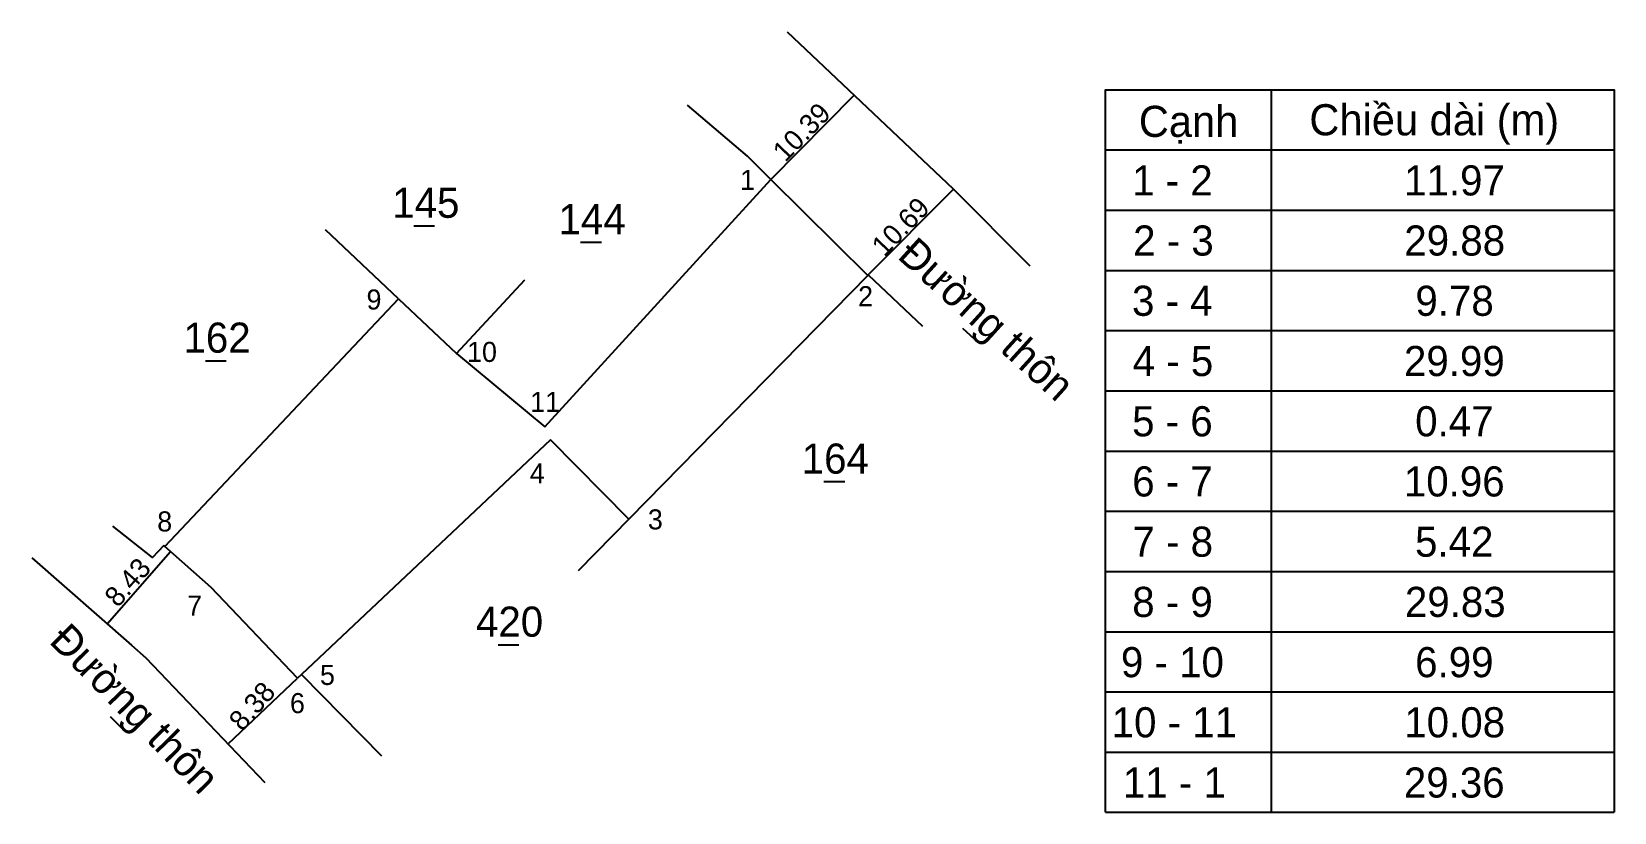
# Model space of a CAD drawing. Extents: x 551939 to 553110, y 1840180 to 1840449.
# Drawn here: x 551938.9 to 552077.6, y 1840288.2 to 1840356.6 of the extents above; entities that cross this region are included whole.
import ezdxf

# ---------------------------------------------------------------- set-up
doc = ezdxf.new("R2010")
doc.units = 0
doc.layers.add('Level 9', color=7, linetype='Continuous')

msp = doc.modelspace()

# ---------------------------------------------------------------- texts
at = {"layer": 'Level 9'}
for s, height, p in [('Chiều dài (m)', 2.7267, (552050.89, 1840347.49)), ('Cạnh', 2.727, (552035.95, 1840347.35)), ('1 - 2', 2.639, (552035.36, 1840342.22)), ('11.97', 2.639, (552059.19, 1840342.22)), ('1', 1.76, (552001.01, 1840342.7)), ('145', 2.639, (551970.53, 1840340.26)), ('144', 2.639, (551985.1, 1840338.82)), ('2 - 3', 2.639, (552035.45, 1840336.95)), ('29.88', 2.639, (552059.21, 1840336.95)), ('9', 1.76, (551968.28, 1840332.22)), ('2', 1.76, (552011.35, 1840332.51)), ('3 - 4', 2.639, (552035.35, 1840331.67)), ('9.78', 2.639, (552060.18, 1840331.67)), ('162', 2.639, (551952.24, 1840328.44)), ('10', 1.759, (551977.09, 1840327.63)), ('4 - 5', 2.639, (552035.41, 1840326.39)), ('29.99', 2.639, (552059.18, 1840326.39)), ('11', 1.759, (551982.62, 1840323.25)), ('5 - 6', 2.639, (552035.36, 1840321.11)), ('0.47', 2.639, (552060.16, 1840321.11)), ('164', 2.639, (552006.41, 1840317.84)), ('4', 1.76, (551982.58, 1840316.99)), ('6 - 7', 2.639, (552035.37, 1840315.84)), ('10.96', 2.639, (552059.17, 1840315.84)), ('8', 1.76, (551949.94, 1840312.77)), ('3', 1.76, (551992.93, 1840312.95)), ('7 - 8', 2.639, (552035.39, 1840310.56)), ('5.42', 2.639, (552060.15, 1840310.56)), ('8 - 9', 2.639, (552035.37, 1840305.28)), ('29.83', 2.639, (552059.26, 1840305.28)), ('7', 1.76, (551952.56, 1840305.4)), ('420', 2.639, (551977.87, 1840303.55)), ('9 - 10', 2.639, (552034.38, 1840300)), ('6.99', 2.639, (552060.16, 1840300)), ('5', 1.76, (551964.2, 1840299.32)), ('6', 1.76, (551961.57, 1840296.85)), ('10 - 11', 2.639, (552033.57, 1840294.73)), ('10.08', 2.639, (552059.21, 1840294.73)), ('29.36', 2.639, (552059.17, 1840289.45)), ('11 - 1', 2.639, (552034.55, 1840289.45))]:
    msp.add_text(s, height=height, dxfattribs=at).set_placement(p)
for s, height, rotation, p in [('10.39', 1.759, 45.6686, (552004.97, 1840345.06)), ('10.69', 1.759, 45.6686, (552013.64, 1840336.77)), ('Đường thôn', 2.639, 317.7946, (552014.69, 1840336.79)), ('8.43', 1.759, 48.6583, (551946.49, 1840306.03)), ('Đường thôn', 2.639, 314.6851, (551940.37, 1840303.08)), ('8.38', 1.759, 48.6583, (551957.39, 1840295.18))]:
    msp.add_text(s, height=height, rotation=rotation, dxfattribs=at).set_placement(p)

# ---------------------------------------------------------------- linework, layer by layer
at = {"layer": 'Level 9'}
for p, q in [((552011.02, 1840351.01), (552003.69, 1840343.63)), ((552047.53, 1840351.49), (552047.53, 1840288.16)), ((552033.02, 1840346.21), (552077.61, 1840346.21)), ((551983.91, 1840321.93), (552003.69, 1840343.63)), ((552003.69, 1840343.63), (552012.19, 1840335.2)), ((552019.72, 1840342.78), (552012.18, 1840335.2)), ((552033.02, 1840340.93), (552077.61, 1840340.93)), ((551972.42, 1840339.56), (551974.24, 1840339.56)), ((551971.07, 1840333.16), (551964.68, 1840339.21)), ((551987.04, 1840338.12), (551988.86, 1840338.12)), ((552012.19, 1840335.2), (551986.82, 1840309.32)), ((552033.02, 1840335.65), (552077.61, 1840335.65)), ((551976.15, 1840328.36), (551982.14, 1840334.81)), ((551950.61, 1840311.45), (551971.07, 1840333.16)), ((551971.07, 1840333.16), (551976.15, 1840328.36)), ((552020.5, 1840330.58), (552021.85, 1840329.35)), ((552033.02, 1840330.38), (552077.61, 1840330.38)), ((551976.15, 1840328.36), (551983.91, 1840321.93)), ((551954.17, 1840327.74), (551955.99, 1840327.74)), ((552033.02, 1840325.1), (552077.61, 1840325.1)), ((551984.4, 1840320.81), (551962.57, 1840300.24)), ((551991.27, 1840313.85), (551984.4, 1840320.81)), ((552033.02, 1840319.82), (552077.61, 1840319.82)), ((552008.36, 1840317.14), (552010.18, 1840317.14)), ((552033.02, 1840314.54), (552077.61, 1840314.54)), ((551991.27, 1840313.85), (551990.74, 1840313.31)), ((551950.61, 1840311.45), (551950.52, 1840311.53)), ((551945.54, 1840304.69), (551951.11, 1840311.01)), ((551954.68, 1840307.86), (551950.61, 1840311.45)), ((552033.02, 1840309.27), (552077.61, 1840309.27)), ((551962.23, 1840299.92), (551954.68, 1840307.86)), ((552033.02, 1840303.99), (552077.61, 1840303.99)), ((551979.81, 1840302.85), (551981.63, 1840302.85)), ((551956.16, 1840294.15), (551962.23, 1840299.92)), ((551962.57, 1840300.24), (551962.23, 1840299.92)), ((551962.57, 1840300.24), (551969.59, 1840293.12)), ((552033.02, 1840298.71), (552077.61, 1840298.71)), ((551945.83, 1840296.56), (551947.11, 1840295.26)), ((552033.02, 1840293.43), (552077.61, 1840293.43)), ((552033.02, 1840288.16), (552077.61, 1840288.16))]:
    msp.add_line(p, q, dxfattribs=at)
for points in [[(552005.13, 1840356.57), (552019.69, 1840342.8), (552026.4, 1840336.05)], [(552033.02, 1840288.16), (552033.02, 1840351.49), (552077.61, 1840351.49), (552077.61, 1840288.16)], [(552003.69, 1840343.63), (552001.66, 1840345.66), (551996.4, 1840350.14)], [(552012.19, 1840335.2), (552012.24, 1840335.25), (552016.98, 1840330.76)], [(551950.52, 1840311.53), (551949.54, 1840310.5), (551946.04, 1840313.24)], [(551938.94, 1840310.46), (551947.69, 1840302.8), (551948.95, 1840301.7), (551959.37, 1840290.77)]]:
    msp.add_lwpolyline(points, dxfattribs=at)

msp.set_redraw_order([(e.dxf.handle, doc.entitydb.next_handle()) for e in msp.query("TEXT MTEXT ATTDEF DIMENSION ARC_DIMENSION")])  # texts and dimensions are drawn at this point

doc.saveas('drawing.dxf')
